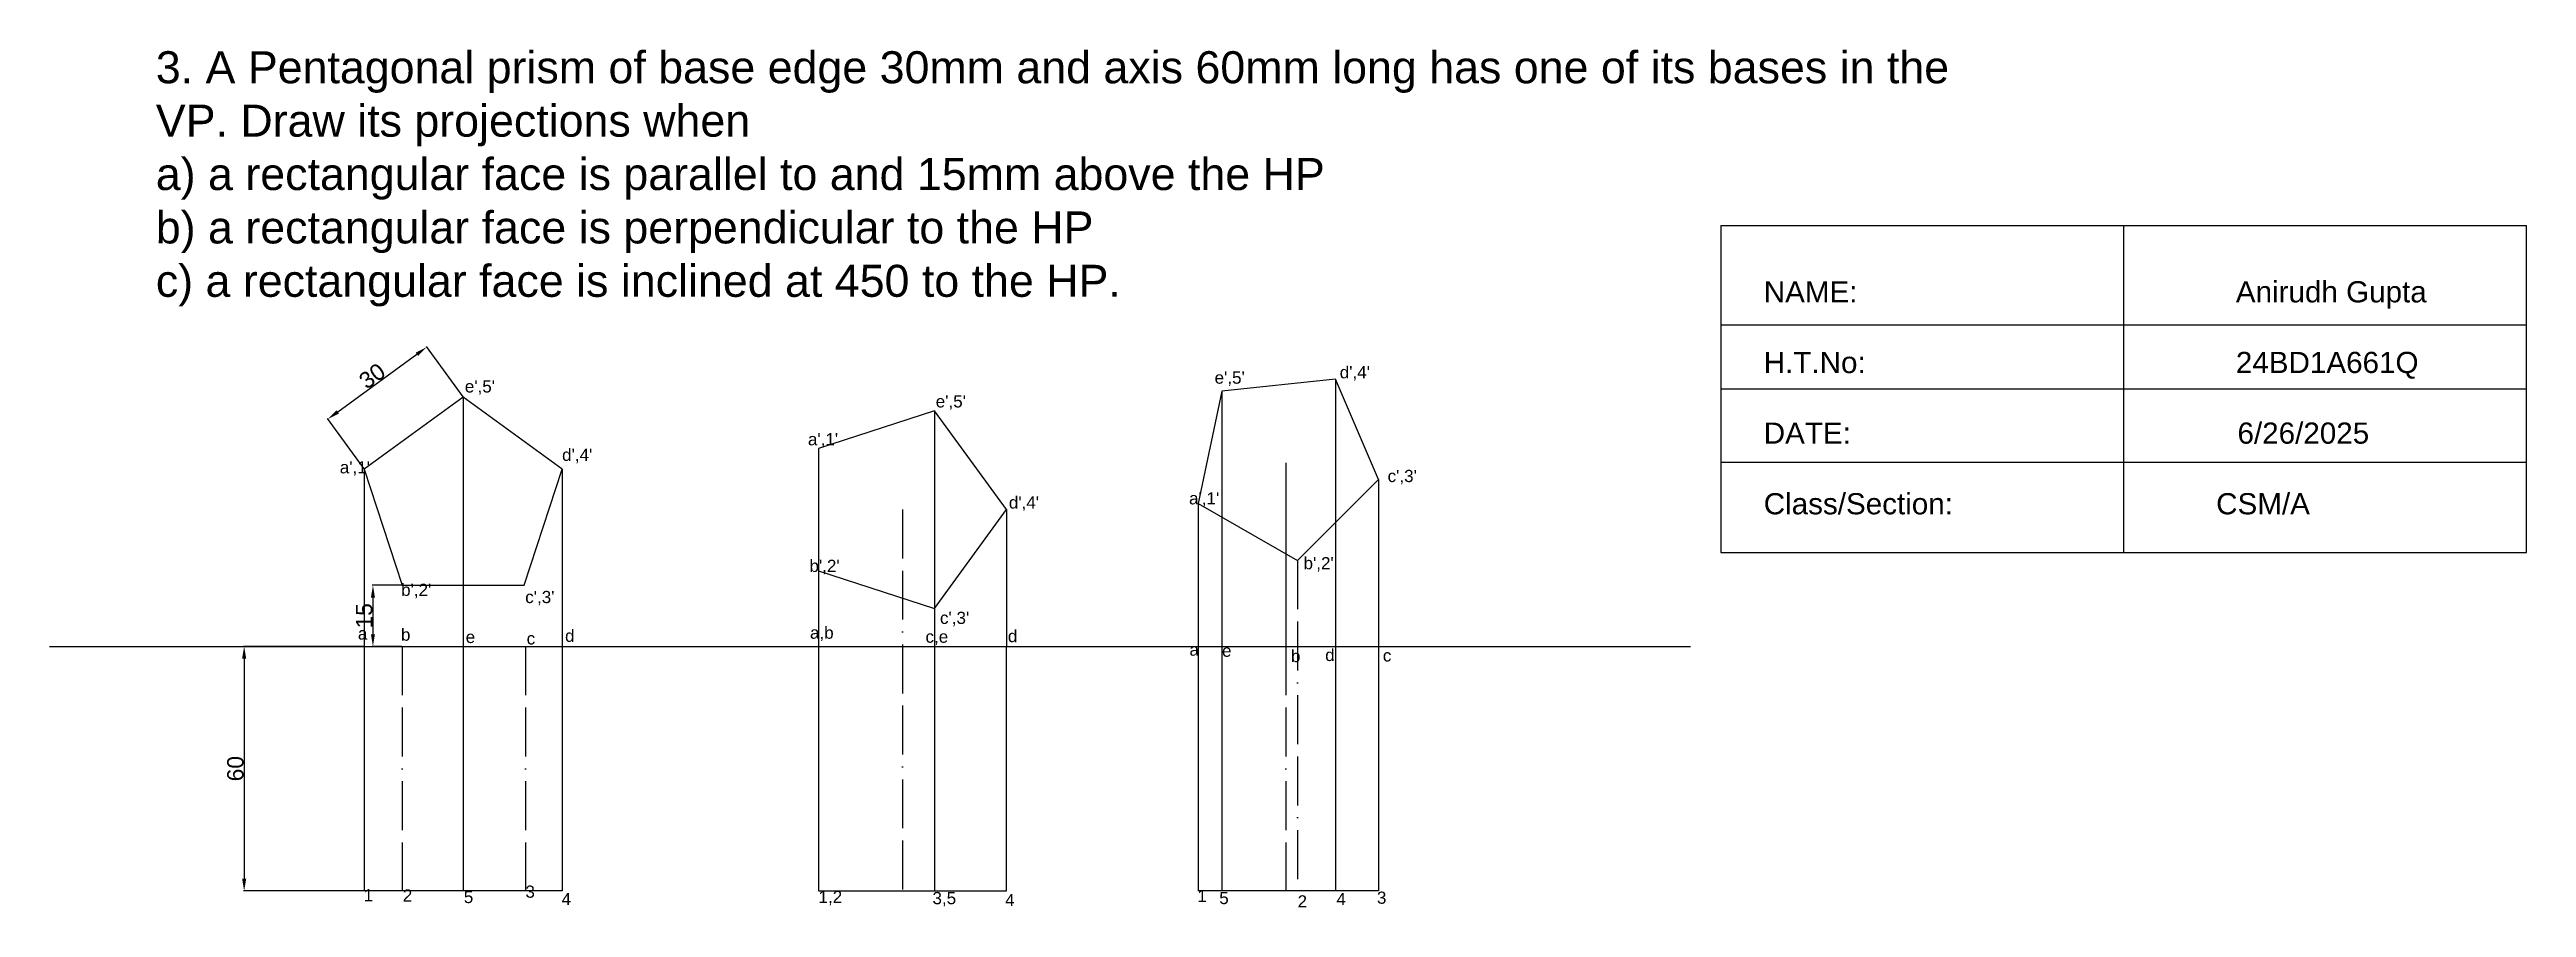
# Model space of a CAD drawing. Header units: millimetres. Extents: x 549 to 5241, y 494 to 805.
# Drawn here: x 2837 to 3444, y 542 to 752 of the extents above; entities that cross this region are included whole.
import ezdxf

# ---------------------------------------------------------------- set-up
doc = ezdxf.new("R2010")
doc.units = ezdxf.units.MM
doc.header["$MEASUREMENT"] = 0
doc.linetypes.add('ACAD_ISO11W100', pattern=[33, 12, -3, 12, -3, 0, -3])
doc.styles.get("Standard").update_dxf_attribs({"font": 'arial.ttf'})
doc.dimstyles.get("Standard").update_dxf_attribs({"dimtxt": 4, "dimasz": 3, "dimexe": 0.18, "dimexo": 0.0625, "dimgap": 0.09, "dimtad": 1, "dimdec": 0, "dimzin": 0, "dimdsep": 46, "dimtxsty": 'Standard', "dimcen": 0.09, "dimclrd": 4, "dimclre": 6, "dimadec": 0, "dimazin": 0, "dimtfac": 1, "dimtdec": 0, "dimtofl": 0, "dimtmove": 0, "dimatfit": 3, "dimfxl": 1, "dimtolj": 1, "dimtzin": 0, "dimarcsym": 1})

msp = doc.modelspace()

# ---------------------------------------------------------------- texts
at = {"linetype": 'ACAD_ISO11W100'}
for s, height, p in [("d',4'", 2.993, (3153.1, 671.66)), ("e',5'", 2.993, (2938.44, 668.19)), ("e',5'", 2.993, (3122.4, 670.35)), ("e',5'", 2.993, (3053.98, 664.52)), ("a',1'", 2.993, (3022.62, 655.22)), ("a',1'", 2.993, (2907.76, 648.34)), ("d',4'", 2.993, (2962.31, 651.4)), ("c',3'", 2.993, (3164.85, 646.21)), ("d',4'", 2.993, (3071.92, 639.71)), ("a',1'", 2.993, (3116.13, 640.73)), ("b',2'", 2.993, (3023, 624.15)), ("b',2'", 2.993, (3144.22, 624.81)), ("b',2'", 2.993, (2922.81, 618.27)), ("c',3'", 2.993, (2953.26, 616.51)), ("c',3'", 2.993, (3055.02, 611.39)), ('a', 2.99, (2912.2, 607.57)), ('b', 2.99, (2922.77, 607.28)), ('e', 2.99, (2938.66, 606.71)), ('c', 2.99, (2953.62, 606.35)), ('d', 2.99, (2963.04, 606.99)), ('a,b', 2.993, (3023.12, 607.76)), ('c,e', 2.993, (3051.47, 606.78)), ('d', 2.99, (3071.68, 606.92)), ('a', 2.99, (3116.23, 603.6)), ('e', 2.99, (3124.22, 603.34)), ('b', 2.99, (3141.13, 602.03)), ('d', 2.99, (3149.53, 602.29)), ('c', 2.99, (3163.68, 602.16)), ('3', 2.99, (2953.31, 544.21)), ('1', 2.99, (2913.63, 543.34)), ('2', 2.99, (2923.22, 543.27)), ('5', 2.99, (2938.19, 542.9)), ('4', 2.99, (2962.18, 542.39)), ('1,2', 2.993, (3025.22, 542.93)), ('3,5', 2.993, (3053.18, 542.62)), ('4', 2.99, (3071.01, 542.15)), ('1', 2.99, (3118.16, 543.14)), ('5', 2.99, (3123.54, 542.65)), ('2', 2.99, (3142.76, 541.82)), ('4', 2.99, (3152.29, 542.4)), ('3', 2.99, (3162.23, 542.73))]:
    msp.add_text(s, height=height, dxfattribs=at).set_placement(p)
at = {"linetype": 'ACAD_ISO11W100', "insert": (2862.63, 751.93), "char_height": 7.8591, "width": 461.0711, "attachment_point": 1}
msp.add_mtext('3. A Pentagonal prism of base edge 30mm and axis 60mm long has one of its bases in the \\PVP. Draw its projections when \\Pa) a rectangular face is parallel to and 15mm above the HP \\Pb) a rectangular face is perpendicular to the HP \\Pc) a rectangular face is inclined at 450 to the HP.', dxfattribs=at)
at = {"insert": (3257.13, 695.5), "char_height": 5.2, "attachment_point": 1}
msp.add_mtext_dynamic_manual_height_columns('NAME:                                              Anirudh Gupta\\P\\PH.T.No:                                             24BD1A661Q\\P\\PDATE:                                               6/26/2025\\P\\PClass/Section:                                CSM/A', width=175.8995, gutter_width=12.5, heights=[0], dxfattribs=at)

# ---------------------------------------------------------------- blocks, each defined once
blk = doc.blocks.new('*D8')
at = {"color": 4, "lineweight": -2, "transparency": 16777216}
blk.add_line((2907.26, 663.46), (2926.68, 677.56), dxfattribs=at)
at = {"color": 6, "lineweight": -2, "transparency": 16777216}
for p, q in [((2938, 667.09), (2929, 679.47)), ((2913.73, 649.46), (2904.73, 661.84))]:
    blk.add_line(p, q, dxfattribs=at)
at = {"color": 4, "transparency": 16777216}
for points in [[(2926.39, 677.97), (2926.97, 677.16), (2929.11, 679.33)], [(2906.97, 663.86), (2907.56, 663.05), (2904.84, 661.69)]]:
    blk.add_solid(points, dxfattribs=at)
at = {"layer": 'Defpoints', "color": 0, "transparency": 16777216}
for p in [(2929.11, 679.33), (2938.03, 667.04), (2913.76, 649.41)]:
    blk.add_point(p, dxfattribs=at)
at = {"color": 0, "transparency": 16777216, "insert": (2915.72, 672.24), "char_height": 4, "attachment_point": 5, "rotation": 36}
blk.add_mtext('\\A1;30', dxfattribs=at)
blk = doc.blocks.new('*D9')
at = {"color": 6, "lineweight": -2, "transparency": 16777216}
for p, q in [((2922.97, 620.87), (2915.72, 620.87)), ((2922.97, 605.88), (2915.72, 605.88))]:
    blk.add_line(p, q, dxfattribs=at)
at = {"color": 4, "lineweight": -2, "transparency": 16777216}
blk.add_line((2915.9, 617.87), (2915.9, 608.88), dxfattribs=at)
at = {"color": 4, "transparency": 16777216}
for points in [[(2915.4, 617.87), (2916.4, 617.87), (2915.9, 620.87)], [(2915.4, 608.88), (2916.4, 608.88), (2915.9, 605.88)]]:
    blk.add_solid(points, dxfattribs=at)
at = {"layer": 'Defpoints', "color": 0, "transparency": 16777216}
for p in [(2923.03, 620.87), (2915.9, 605.88), (2923.03, 605.88)]:
    blk.add_point(p, dxfattribs=at)
at = {"color": 0, "transparency": 16777216, "insert": (2913.77, 613.38), "char_height": 4, "attachment_point": 5, "rotation": 90}
blk.add_mtext('\\A1;15', dxfattribs=at)
blk = doc.blocks.new('*D10')
at = {"layer": 'Defpoints', "color": 0, "transparency": 16777216}
for p in [(3142.73, 626.98), (3142.73, 626.98), (3212.95, 629.27), (2836.55, 605.88), (3239.15, 605.88)]:
    blk.add_point(p, dxfattribs=at)
blk = doc.blocks.new('*D11')
at = {"color": 6, "lineweight": -2, "transparency": 16777216}
for p, q in [((2913.7, 605.88), (2884.12, 605.88)), ((2913.7, 545.88), (2884.12, 545.88))]:
    blk.add_line(p, q, dxfattribs=at)
at = {"color": 4, "lineweight": -2, "transparency": 16777216}
blk.add_line((2884.3, 602.88), (2884.3, 548.88), dxfattribs=at)
at = {"color": 4, "transparency": 16777216}
for points in [[(2883.8, 602.88), (2884.8, 602.88), (2884.3, 605.88)], [(2883.8, 548.88), (2884.8, 548.88), (2884.3, 545.88)]]:
    blk.add_solid(points, dxfattribs=at)
at = {"layer": 'Defpoints', "color": 0, "transparency": 16777216}
for p in [(2913.76, 605.88), (2884.3, 545.88), (2913.76, 545.88)]:
    blk.add_point(p, dxfattribs=at)
at = {"color": 0, "transparency": 16777216, "insert": (2882.17, 575.88), "char_height": 4, "attachment_point": 5, "rotation": 90}
blk.add_mtext('\\A1;60', dxfattribs=at)

# ---------------------------------------------------------------- dimensions: what is measured, and where the dimension line sits
dim = msp.add_aligned_dim(p1=(2913.76, 649.41), p2=(2938.03, 667.04), distance=15.19, dimstyle='Standard')
dim.commit()
dim.dimension.update_dxf_attribs({"geometry": '*D8', "text_midpoint": (2915.72, 672.24)})
dim = msp.add_angular_dim_2l(base=(3212.95427509, 629.27115395), line1=((3142.7272923, 626.98377128), (3142.7272923, 626.98377128)), line2=((2836.55112177, 605.8769512), (3239.15316876, 605.8769512)), dimstyle='Standard')
dim.commit()
dim.dimension.update_dxf_attribs({"geometry": '*D10', "text_midpoint": (3212.95427509, 629.27115395)})
for base, p1, p2, picture, middle in [((2915.9, 605.88), (2923.03, 620.87), (2923.03, 605.88), '*D9', (2913.77, 613.38)), ((2884.3, 545.88), (2913.76, 605.88), (2913.76, 545.88), '*D11', (2882.17, 575.88))]:
    dim = msp.add_linear_dim(base=base, p1=p1, p2=p2, angle=90, dimstyle='Standard')
    dim.commit()
    dim.dimension.update_dxf_attribs({"geometry": picture, "text_midpoint": middle})

# ---------------------------------------------------------------- linework, layer by layer
for p, q in [((3246.6, 709.15), (3246.6, 628.96)), ((3246.6, 709.15), (3444.27, 709.15)), ((3345.43, 709.15), (3345.43, 628.96)), ((3444.27, 628.96), (3444.27, 709.15)), ((3246.6, 684.79), (3444.27, 684.79)), ((3152.1, 671.47), (3152.1, 605.88)), ((3246.6, 669.06), (3444.27, 669.06)), ((2938.03, 667.04), (2938.03, 545.88)), ((3053.71, 663.72), (3053.71, 615.18)), ((3124.16, 668.49), (3124.16, 605.88)), ((3139.85, 650.89), (3139.85, 605.88)), ((3246.6, 651.07), (3444.27, 651.07)), ((2913.76, 649.41), (2913.76, 605.88)), ((2962.31, 649.41), (2962.31, 605.88)), ((3162.6, 646.85), (3162.6, 605.88)), ((3071.35, 639.45), (3071.35, 605.88)), ((3118.37, 640.99), (3118.37, 605.88)), ((3246.6, 628.96), (3444.27, 628.96)), ((3025.18, 624.45), (3025.18, 605.88)), ((3053.71, 615.18), (3053.71, 605.88)), ((2836.55, 605.88), (3239.15, 605.88)), ((2913.76, 605.88), (2913.76, 545.88)), ((2962.31, 605.88), (2962.31, 545.88)), ((3025.18, 605.88), (3025.18, 545.88)), ((3053.71, 605.88), (3053.71, 545.88)), ((3071.35, 545.88), (3071.35, 605.88)), ((3118.37, 605.88), (3118.37, 545.88)), ((3124.16, 605.88), (3124.16, 545.88)), ((3152.1, 605.88), (3152.1, 545.88)), ((3162.6, 605.88), (3162.6, 545.88)), ((2962.31, 545.88), (2913.76, 545.88)), ((3025.18, 545.88), (3071.35, 545.88)), ((3162.6, 545.88), (3118.37, 545.88))]:
    msp.add_line(p, q)
at = {"linetype": 'ACAD_ISO11W100'}
for p, q in [((3045.83, 639.45), (3045.83, 545.88)), ((3142.73, 626.98), (3142.73, 545.88)), ((2923.03, 605.88), (2923.03, 545.88)), ((2953.31, 605.88), (2953.31, 545.88)), ((3139.85, 605.88), (3139.85, 545.88))]:
    msp.add_line(p, q, dxfattribs=at)
for points in [[(3118.37, 640.99), (3142.73, 626.98), (3162.6, 646.85), (3152.1, 671.47), (3124.16, 668.49)], [(2923.03, 620.87), (2953.03, 620.87), (2962.31, 649.41), (2938.03, 667.04), (2913.76, 649.41)], [(3025.18, 654.45), (3025.18, 624.45), (3053.71, 615.18), (3071.35, 639.45), (3053.71, 663.72)]]:
    msp.add_lwpolyline(points, close=True)

msp.set_redraw_order([(e.dxf.handle, doc.entitydb.next_handle()) for e in msp.query("TEXT MTEXT ATTDEF DIMENSION ARC_DIMENSION")])  # texts and dimensions are drawn at this point

doc.saveas('drawing.dxf')
